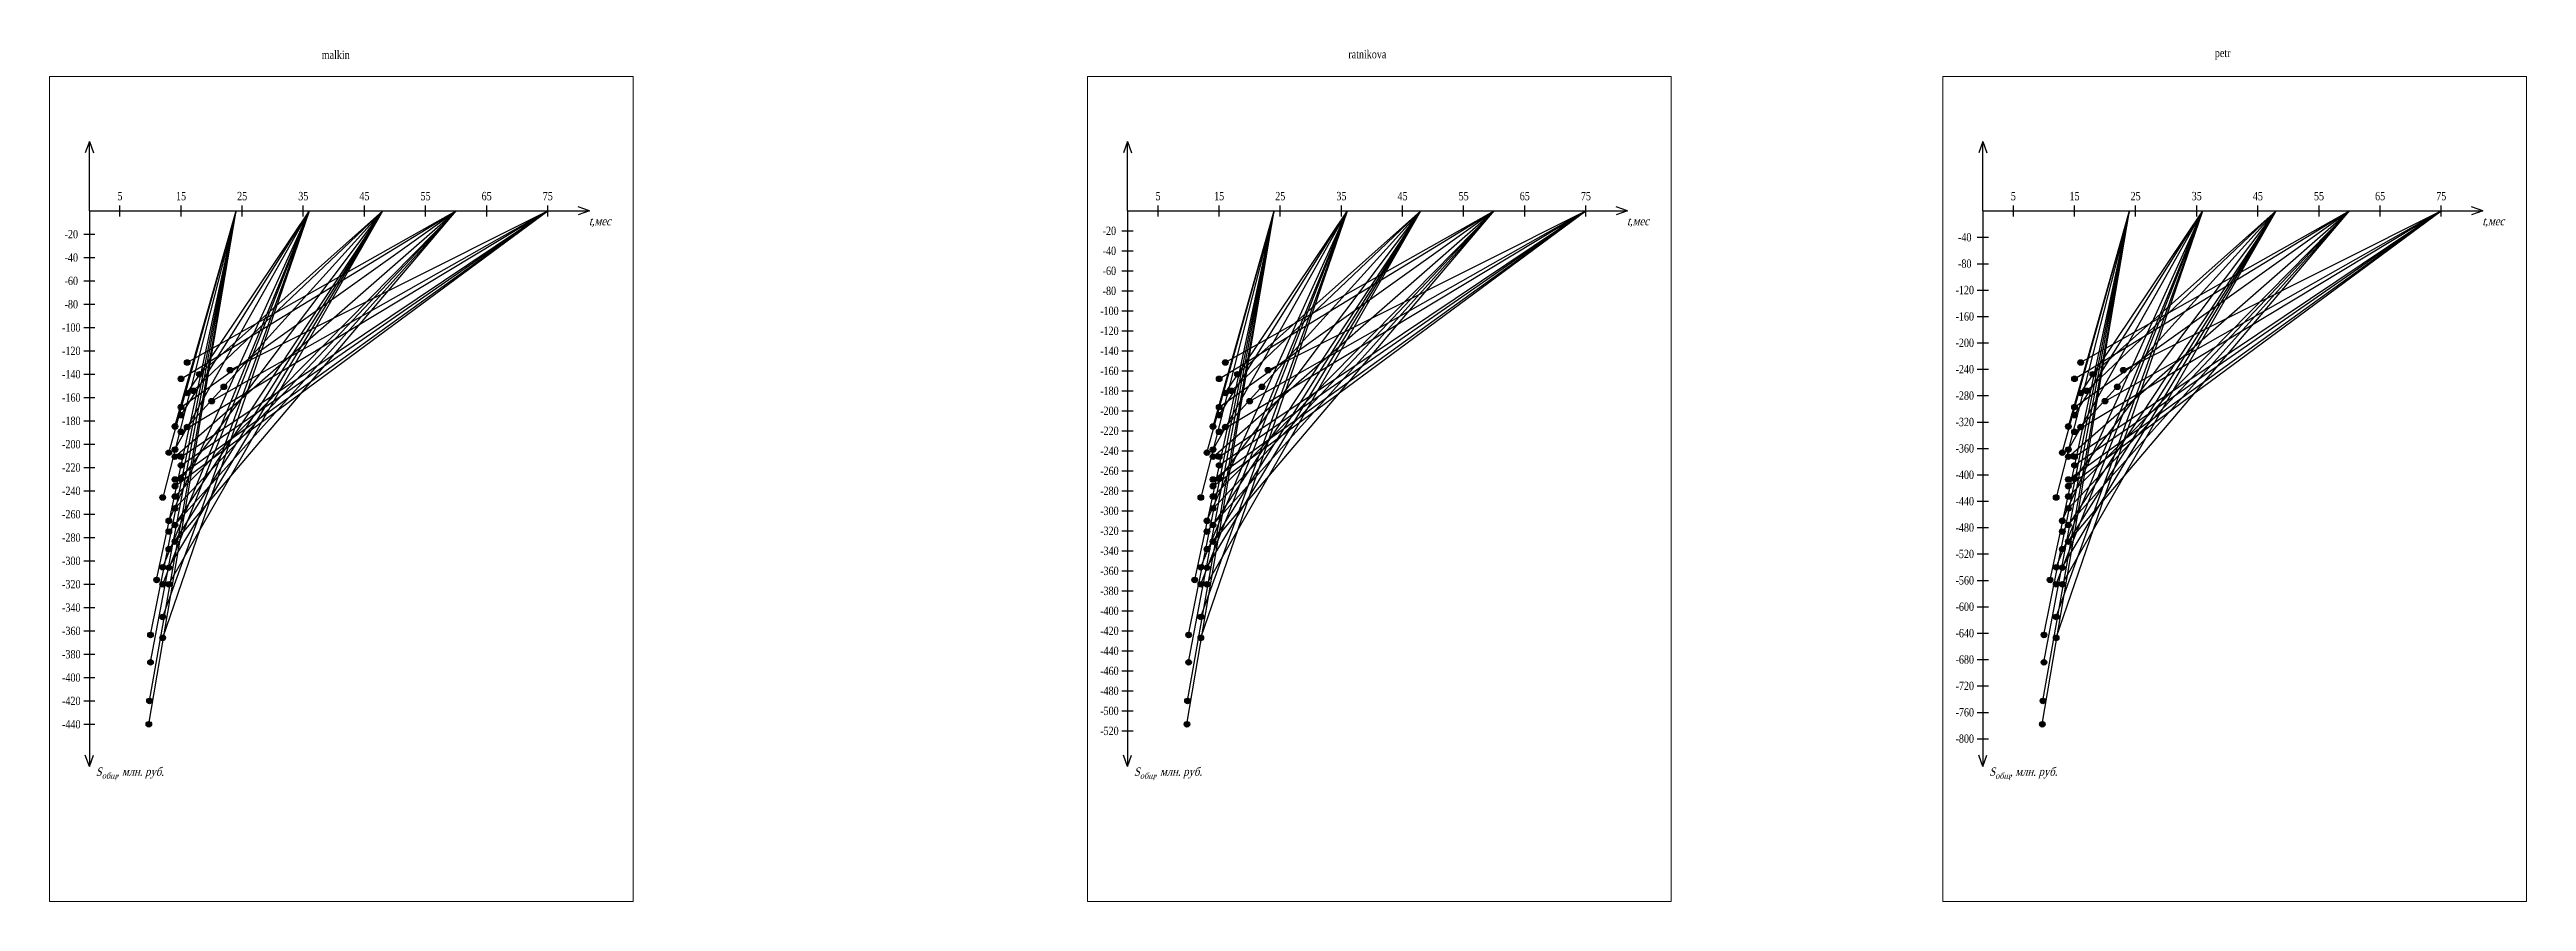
# Model space of a CAD drawing. Header units: millimetres. Extents: x -180 to 58926, y -10791 to 13515.
# Drawn here: x 2348 to 11263, y 3384 to 6450 of the extents above; entities that cross this region are included whole.
import ezdxf

# ---------------------------------------------------------------- set-up
doc = ezdxf.new("R2010")
doc.units = ezdxf.units.MM
for name, color, linetype, lineweight in [('basic', 95, 'Continuous', 30), ('text', 13, 'Continuous', 20), ('thin', 153, 'Continuous', 18)]:
    doc.layers.add(name, color=color, linetype=linetype, lineweight=lineweight)
doc.styles.add('GOST-2.304_Type-B_shrink', font='', dxfattribs={"width": 0.8})
doc.styles.add('Structures', font='isocpeur.ttf', dxfattribs={"width": 0.85, "oblique": 15})
doc.styles.get('GOST-2.304_Type-B_shrink').set_extended_font_data('GOST Common')

msp = doc.modelspace()

# ---------------------------------------------------------------- texts
at = {"layer": 'text', "char_height": 30, "attachment_point": 5, "style": 'GOST-2.304_Type-B_shrink'}
for s, insert in [('{\\fTimes New Roman|b0|i0|c0|p18;malkin}', (3377.939, 6431.14)), ('{\\fTimes New Roman|b0|i0|c0|p18;ratnikova}', (7090.842, 6433.343)), ('{\\fTimes New Roman|b0|i0|c0|p18;petr}', (10169.369, 6433.343)), ('{\\fTimes New Roman|b0|i0|c204|p18;5}', (2601.276, 5922.653)), ('{\\fTimes New Roman|b0|i0|c204|p18;15}', (2821.276, 5922.653)), ('{\\fTimes New Roman|b0|i0|c204|p18;25}', (3041.276, 5922.653)), ('{\\fTimes New Roman|b0|i0|c204|p18;35}', (3261.276, 5922.653)), ('{\\fTimes New Roman|b0|i0|c204|p18;45}', (3481.276, 5922.653)), ('{\\fTimes New Roman|b0|i0|c204|p18;55}', (3701.276, 5922.653)), ('{\\fTimes New Roman|b0|i0|c204|p18;65}', (3921.276, 5922.653)), ('{\\fTimes New Roman|b0|i0|c204|p18;75}', (4141.276, 5922.653)), ('{\\fTimes New Roman|b0|i0|c204|p18;5}', (6337.569, 5922.653)), ('{\\fTimes New Roman|b0|i0|c204|p18;15}', (6557.569, 5922.653)), ('{\\fTimes New Roman|b0|i0|c204|p18;25}', (6777.569, 5922.653)), ('{\\fTimes New Roman|b0|i0|c204|p18;35}', (6997.569, 5922.653)), ('{\\fTimes New Roman|b0|i0|c204|p18;45}', (7217.569, 5922.653)), ('{\\fTimes New Roman|b0|i0|c204|p18;55}', (7437.569, 5922.653)), ('{\\fTimes New Roman|b0|i0|c204|p18;65}', (7657.569, 5922.653)), ('{\\fTimes New Roman|b0|i0|c204|p18;75}', (7877.569, 5922.653)), ('{\\fTimes New Roman|b0|i0|c204|p18;5}', (9416.096, 5922.653)), ('{\\fTimes New Roman|b0|i0|c204|p18;15}', (9636.096, 5922.653)), ('{\\fTimes New Roman|b0|i0|c204|p18;25}', (9856.096, 5922.653)), ('{\\fTimes New Roman|b0|i0|c204|p18;35}', (10076.096, 5922.653)), ('{\\fTimes New Roman|b0|i0|c204|p18;45}', (10296.096, 5922.653)), ('{\\fTimes New Roman|b0|i0|c204|p18;55}', (10516.096, 5922.653)), ('{\\fTimes New Roman|b0|i0|c204|p18;65}', (10736.096, 5922.653)), ('{\\fTimes New Roman|b0|i0|c204|p18;75}', (10956.096, 5922.653)), ('{\\fTimes New Roman|b0|i0|c204|p18;-20}', (2426.266, 5785.447)), ('{\\fTimes New Roman|b0|i0|c204|p18;-20}', (6162.559, 5797.447)), ('{\\fTimes New Roman|b0|i0|c204|p18;-40}', (2426.266, 5701.447)), ('{\\fTimes New Roman|b0|i0|c204|p18;-\\fTimes New Roman|b0|i0|c0|p18;4\\fTimes New Roman|b0|i0|c204|p18;0}', (6162.559, 5725.447)), ('{\\fTimes New Roman|b0|i0|c204|p18;-\\fTimes New Roman|b0|i0|c0|p18;4\\fTimes New Roman|b0|i0|c204|p18;0}', (9241.086, 5774.447)), ('{\\fTimes New Roman|b0|i0|c204|p18;-60}', (2426.266, 5617.447)), ('{\\fTimes New Roman|b0|i0|c204|p18;-\\fTimes New Roman|b0|i0|c0|p18;6\\fTimes New Roman|b0|i0|c204|p18;0}', (6162.559, 5653.447)), ('{\\fTimes New Roman|b0|i0|c204|p18;-\\fTimes New Roman|b0|i0|c0|p18;8\\fTimes New Roman|b0|i0|c204|p18;0}', (9241.086, 5679.447)), ('{\\fTimes New Roman|b0|i0|c204|p18;-80}', (2426.266, 5533.447)), ('{\\fTimes New Roman|b0|i0|c204|p18;-\\fTimes New Roman|b0|i0|c0|p18;8\\fTimes New Roman|b0|i0|c204|p18;0}', (6162.559, 5581.447)), ('{\\fTimes New Roman|b0|i0|c204|p18;-\\fTimes New Roman|b0|i0|c0|p18;12\\fTimes New Roman|b0|i0|c204|p18;0}', (9241.086, 5584.447)), ('{\\fTimes New Roman|b0|i0|c204|p18;-100}', (2426.266, 5449.447)), ('{\\fTimes New Roman|b0|i0|c204|p18;-\\fTimes New Roman|b0|i0|c0|p18;10\\fTimes New Roman|b0|i0|c204|p18;0}', (6162.559, 5509.447)), ('{\\fTimes New Roman|b0|i0|c204|p18;-\\fTimes New Roman|b0|i0|c0|p18;1\\fTimes New Roman|b0|i0|c204|p18;20}', (6162.559, 5437.447)), ('{\\fTimes New Roman|b0|i0|c204|p18;-\\fTimes New Roman|b0|i0|c0|p18;16\\fTimes New Roman|b0|i0|c204|p18;0}', (9241.086, 5489.447)), ('{\\fTimes New Roman|b0|i0|c204|p18;-120}', (2426.266, 5365.447)), ('{\\fTimes New Roman|b0|i0|c204|p18;-\\fTimes New Roman|b0|i0|c0|p18;14\\fTimes New Roman|b0|i0|c204|p18;0}', (6162.559, 5365.447)), ('{\\fTimes New Roman|b0|i0|c204|p18;-\\fTimes New Roman|b0|i0|c0|p18;20\\fTimes New Roman|b0|i0|c204|p18;0}', (9241.086, 5394.447)), ('{\\fTimes New Roman|b0|i0|c204|p18;-140}', (2426.266, 5281.447)), ('{\\fTimes New Roman|b0|i0|c204|p18;-\\fTimes New Roman|b0|i0|c0|p18;16\\fTimes New Roman|b0|i0|c204|p18;0}', (6162.559, 5293.447)), ('{\\fTimes New Roman|b0|i0|c204|p18;-\\fTimes New Roman|b0|i0|c0|p18;24\\fTimes New Roman|b0|i0|c204|p18;0}', (9241.086, 5299.447)), ('{\\fTimes New Roman|b0|i0|c204|p18;-160}', (2426.266, 5197.447)), ('{\\fTimes New Roman|b0|i0|c204|p18;-\\fTimes New Roman|b0|i0|c0|p18;18\\fTimes New Roman|b0|i0|c204|p18;0}', (6162.559, 5221.447)), ('{\\fTimes New Roman|b0|i0|c204|p18;-\\fTimes New Roman|b0|i0|c0|p18;28\\fTimes New Roman|b0|i0|c204|p18;0}', (9241.086, 5204.447)), ('{\\fTimes New Roman|b0|i0|c204|p18;-180}', (2426.266, 5113.447)), ('{\\fTimes New Roman|b0|i0|c204|p18;-2\\fTimes New Roman|b0|i0|c0|p18;0\\fTimes New Roman|b0|i0|c204|p18;0}', (6162.559, 5149.447)), ('{\\fTimes New Roman|b0|i0|c204|p18;-2\\fTimes New Roman|b0|i0|c0|p18;20}', (6162.559, 5077.447)), ('{\\fTimes New Roman|b0|i0|c204|p18;-\\fTimes New Roman|b0|i0|c0|p18;32\\fTimes New Roman|b0|i0|c204|p18;0}', (9241.086, 5109.447)), ('{\\fTimes New Roman|b0|i0|c204|p18;-200}', (2426.266, 5029.447)), ('{\\fTimes New Roman|b0|i0|c204|p18;-2\\fTimes New Roman|b0|i0|c0|p18;40}', (6162.559, 5005.447)), ('{\\fTimes New Roman|b0|i0|c204|p18;-\\fTimes New Roman|b0|i0|c0|p18;36\\fTimes New Roman|b0|i0|c204|p18;0}', (9241.086, 5014.447)), ('{\\fTimes New Roman|b0|i0|c204|p18;-220}', (2426.266, 4945.447)), ('{\\fTimes New Roman|b0|i0|c204|p18;-2\\fTimes New Roman|b0|i0|c0|p18;6\\fTimes New Roman|b0|i0|c204|p18;0}', (6162.559, 4933.447)), ('{\\fTimes New Roman|b0|i0|c204|p18;-\\fTimes New Roman|b0|i0|c0|p18;40\\fTimes New Roman|b0|i0|c204|p18;0}', (9241.086, 4919.447)), ('{\\fTimes New Roman|b0|i0|c204|p18;-240}', (2426.266, 4861.447)), ('{\\fTimes New Roman|b0|i0|c204|p18;-2\\fTimes New Roman|b0|i0|c0|p18;8\\fTimes New Roman|b0|i0|c204|p18;0}', (6162.559, 4861.447)), ('{\\fTimes New Roman|b0|i0|c204|p18;-\\fTimes New Roman|b0|i0|c0|p18;44\\fTimes New Roman|b0|i0|c204|p18;0}', (9241.086, 4824.447)), ('{\\fTimes New Roman|b0|i0|c204|p18;-260}', (2426.266, 4777.447)), ('{\\fTimes New Roman|b0|i0|c204|p18;-\\fTimes New Roman|b0|i0|c0|p18;30\\fTimes New Roman|b0|i0|c204|p18;0}', (6162.559, 4789.447)), ('{\\fTimes New Roman|b0|i0|c204|p18;-\\fTimes New Roman|b0|i0|c0|p18;3\\fTimes New Roman|b0|i0|c204|p18;20}', (6162.559, 4717.447)), ('{\\fTimes New Roman|b0|i0|c204|p18;-\\fTimes New Roman|b0|i0|c0|p18;48\\fTimes New Roman|b0|i0|c204|p18;0}', (9241.086, 4729.447)), ('{\\fTimes New Roman|b0|i0|c204|p18;-280}', (2426.266, 4693.447)), ('{\\fTimes New Roman|b0|i0|c204|p18;-\\fTimes New Roman|b0|i0|c0|p18;34\\fTimes New Roman|b0|i0|c204|p18;0}', (6162.559, 4645.447)), ('{\\fTimes New Roman|b0|i0|c204|p18;-\\fTimes New Roman|b0|i0|c0|p18;52\\fTimes New Roman|b0|i0|c204|p18;0}', (9241.086, 4634.447)), ('{\\fTimes New Roman|b0|i0|c204|p18;-300}', (2426.266, 4609.447)), ('{\\fTimes New Roman|b0|i0|c204|p18;-\\fTimes New Roman|b0|i0|c0|p18;36\\fTimes New Roman|b0|i0|c204|p18;0}', (6162.559, 4573.447)), ('{\\fTimes New Roman|b0|i0|c204|p18;-\\fTimes New Roman|b0|i0|c0|p18;56\\fTimes New Roman|b0|i0|c204|p18;0}', (9241.086, 4539.447)), ('{\\fTimes New Roman|b0|i0|c204|p18;-320}', (2426.266, 4525.447)), ('{\\fTimes New Roman|b0|i0|c204|p18;-\\fTimes New Roman|b0|i0|c0|p18;38\\fTimes New Roman|b0|i0|c204|p18;0}', (6162.559, 4501.447)), ('{\\fTimes New Roman|b0|i0|c204|p18;-\\fTimes New Roman|b0|i0|c0|p18;60\\fTimes New Roman|b0|i0|c204|p18;0}', (9241.086, 4444.447)), ('{\\fTimes New Roman|b0|i0|c204|p18;-340}', (2426.266, 4441.447)), ('{\\fTimes New Roman|b0|i0|c204|p18;-360}', (2426.266, 4357.447)), ('{\\fTimes New Roman|b0|i0|c204|p18;-\\fTimes New Roman|b0|i0|c0|p18;40\\fTimes New Roman|b0|i0|c204|p18;0}', (6162.559, 4429.447)), ('{\\fTimes New Roman|b0|i0|c204|p18;-\\fTimes New Roman|b0|i0|c0|p18;42\\fTimes New Roman|b0|i0|c204|p18;0}', (6162.559, 4357.447)), ('{\\fTimes New Roman|b0|i0|c204|p18;-380}', (2426.266, 4273.447)), ('{\\fTimes New Roman|b0|i0|c204|p18;-\\fTimes New Roman|b0|i0|c0|p18;44\\fTimes New Roman|b0|i0|c204|p18;0}', (6162.559, 4285.447)), ('{\\fTimes New Roman|b0|i0|c204|p18;-\\fTimes New Roman|b0|i0|c0|p18;64\\fTimes New Roman|b0|i0|c204|p18;0}', (9241.086, 4349.447)), ('{\\fTimes New Roman|b0|i0|c204|p18;-400}', (2426.266, 4189.447)), ('{\\fTimes New Roman|b0|i0|c204|p18;-\\fTimes New Roman|b0|i0|c0|p18;46\\fTimes New Roman|b0|i0|c204|p18;0}', (6162.559, 4213.447)), ('{\\fTimes New Roman|b0|i0|c204|p18;-\\fTimes New Roman|b0|i0|c0|p18;68\\fTimes New Roman|b0|i0|c204|p18;0}', (9241.086, 4254.447)), ('{\\fTimes New Roman|b0|i0|c204|p18;-420}', (2426.266, 4105.447)), ('{\\fTimes New Roman|b0|i0|c204|p18;-\\fTimes New Roman|b0|i0|c0|p18;48\\fTimes New Roman|b0|i0|c204|p18;0}', (6162.559, 4141.447)), ('{\\fTimes New Roman|b0|i0|c204|p18;-\\fTimes New Roman|b0|i0|c0|p18;72\\fTimes New Roman|b0|i0|c204|p18;0}', (9241.086, 4159.447)), ('{\\fTimes New Roman|b0|i0|c204|p18;-440}', (2426.266, 4021.447)), ('{\\fTimes New Roman|b0|i0|c204|p18;-\\fTimes New Roman|b0|i0|c0|p18;50\\fTimes New Roman|b0|i0|c204|p18;0}', (6162.559, 4069.447)), ('{\\fTimes New Roman|b0|i0|c204|p18;-\\fTimes New Roman|b0|i0|c0|p18;5\\fTimes New Roman|b0|i0|c204|p18;20}', (6162.559, 3997.447)), ('{\\fTimes New Roman|b0|i0|c204|p18;-\\fTimes New Roman|b0|i0|c0|p18;76\\fTimes New Roman|b0|i0|c204|p18;0}', (9241.086, 4064.447)), ('{\\fTimes New Roman|b0|i0|c204|p18;-\\fTimes New Roman|b0|i0|c0|p18;80\\fTimes New Roman|b0|i0|c204|p18;0}', (9241.086, 3969.447))]:
    msp.add_mtext_dynamic_manual_height_columns(s, width=30, gutter_width=125, heights=[0], dxfattribs=dict(at, insert=insert))
at = {"layer": 'text', "char_height": 30, "attachment_point": 5, "style": 'Structures'}
for s, insert, width in [('{\\fTimes New Roman|b0|i0|c0|p18;t,\\fTimes New Roman|b0|i0|c204|p18;мес}', (4328.661, 5829.112), 118.5502), ('{\\fTimes New Roman|b0|i0|c0|p18;t,\\fTimes New Roman|b0|i0|c204|p18;мес}', (8064.953, 5829.112), 118.5502), ('{\\fTimes New Roman|b0|i0|c0|p18;t,\\fTimes New Roman|b0|i0|c204|p18;мес}', (11143.481, 5829.112), 118.5502), ('\\A1;{\\fTimes New Roman|b0|i0|c0|p18;S\\fTimes New Roman|b0|i0|c204|p18;\\H0.7x;\\S^ общ;\\fTimes New Roman|b0|i0|c0|p18;\\H1.42857x;,\\fTimes New Roman|b0|i0|c204|p18; млн. руб.}', (2637.12, 3845.982), 265.29858), ('\\A1;{\\fTimes New Roman|b0|i0|c0|p18;S\\fTimes New Roman|b0|i0|c204|p18;\\H0.7x;\\S^ общ;\\fTimes New Roman|b0|i0|c0|p18;\\H1.42857x;,\\fTimes New Roman|b0|i0|c204|p18; млн. руб.}', (6373.413, 3845.982), 265.29858), ('\\A1;{\\fTimes New Roman|b0|i0|c0|p18;S\\fTimes New Roman|b0|i0|c204|p18;\\H0.7x;\\S^ общ;\\fTimes New Roman|b0|i0|c0|p18;\\H1.42857x;,\\fTimes New Roman|b0|i0|c204|p18; млн. руб.}', (9451.94, 3845.982), 265.29858)]:
    msp.add_mtext(s, dxfattribs=dict(at, insert=insert, width=width))

# ---------------------------------------------------------------- hatches: boundary and pattern name
at = {"layer": 'basic'}
h = msp.add_hatch(color=256, dxfattribs=at)
h.dxf.hatch_style = 1
h.paths.add_polyline_path([(2811.276, 5265.052, 1), (2831.276, 5265.052, 1)])
h = msp.add_hatch(color=256, dxfattribs=at)
h.dxf.hatch_style = 1
h.paths.add_polyline_path([(2833.276, 5323.702, 1), (2853.276, 5323.702, 1)])
h = msp.add_hatch(color=256, dxfattribs=at)
h.dxf.hatch_style = 1
h.paths.add_polyline_path([(2877.276, 5281.447, 1), (2897.276, 5281.447, 1)])
h = msp.add_hatch(color=256, dxfattribs=at)
h.dxf.hatch_style = 1
h.paths.add_polyline_path([(2987.276, 5296.024, 1), (3007.276, 5296.024, 1)])
h = msp.add_hatch(color=256, dxfattribs=at)
h.dxf.hatch_style = 1
h.paths.add_polyline_path([(6547.569, 5265.052, 1), (6567.569, 5265.052, 1)])
h = msp.add_hatch(color=256, dxfattribs=at)
h.dxf.hatch_style = 1
h.paths.add_polyline_path([(6569.569, 5323.702, 1), (6589.569, 5323.702, 1)])
h = msp.add_hatch(color=256, dxfattribs=at)
h.dxf.hatch_style = 1
h.paths.add_polyline_path([(6613.569, 5281.447, 1), (6633.569, 5281.447, 1)])
h = msp.add_hatch(color=256, dxfattribs=at)
h.dxf.hatch_style = 1
h.paths.add_polyline_path([(6723.569, 5296.024, 1), (6743.569, 5296.024, 1)])
h = msp.add_hatch(color=256, dxfattribs=at)
h.dxf.hatch_style = 1
h.paths.add_polyline_path([(9626.096, 5265.052, 1), (9646.096, 5265.052, 1)])
h = msp.add_hatch(color=256, dxfattribs=at)
h.dxf.hatch_style = 1
h.paths.add_polyline_path([(9648.096, 5323.702, 1), (9668.096, 5323.702, 1)])
h = msp.add_hatch(color=256, dxfattribs=at)
h.dxf.hatch_style = 1
h.paths.add_polyline_path([(9692.096, 5281.447, 1), (9712.096, 5281.447, 1)])
h = msp.add_hatch(color=256, dxfattribs=at)
h.dxf.hatch_style = 1
h.paths.add_polyline_path([(9802.096, 5296.024, 1), (9822.096, 5296.024, 1)])
h = msp.add_hatch(color=256, dxfattribs=at)
h.dxf.hatch_style = 1
h.paths.add_polyline_path([(2811.276, 5163.244, 1), (2831.276, 5163.244, 1)])
h = msp.add_hatch(color=256, dxfattribs=at)
h.dxf.hatch_style = 1
h.paths.add_polyline_path([(2833.276, 5213.805, 1), (2853.276, 5213.805, 1)])
h = msp.add_hatch(color=256, dxfattribs=at)
h.dxf.hatch_style = 1
h.paths.add_polyline_path([(2855.276, 5221.696, 1), (2875.276, 5221.696, 1)])
h = msp.add_hatch(color=256, dxfattribs=at)
h.dxf.hatch_style = 1
h.paths.add_polyline_path([(2921.276, 5184.731, 1), (2941.276, 5184.731, 1)])
h = msp.add_hatch(color=256, dxfattribs=at)
h.dxf.hatch_style = 1
h.paths.add_polyline_path([(2965.276, 5236.267, 1), (2985.276, 5236.267, 1)])
h = msp.add_hatch(color=256, dxfattribs=at)
h.dxf.hatch_style = 1
h.paths.add_polyline_path([(6547.569, 5163.244, 1), (6567.569, 5163.244, 1)])
h = msp.add_hatch(color=256, dxfattribs=at)
h.dxf.hatch_style = 1
h.paths.add_polyline_path([(6569.569, 5213.805, 1), (6589.569, 5213.805, 1)])
h = msp.add_hatch(color=256, dxfattribs=at)
h.dxf.hatch_style = 1
h.paths.add_polyline_path([(6591.569, 5221.696, 1), (6611.569, 5221.696, 1)])
h = msp.add_hatch(color=256, dxfattribs=at)
h.dxf.hatch_style = 1
h.paths.add_polyline_path([(6657.569, 5184.731, 1), (6677.569, 5184.731, 1)])
h = msp.add_hatch(color=256, dxfattribs=at)
h.dxf.hatch_style = 1
h.paths.add_polyline_path([(6701.569, 5236.267, 1), (6721.569, 5236.267, 1)])
h = msp.add_hatch(color=256, dxfattribs=at)
h.dxf.hatch_style = 1
h.paths.add_polyline_path([(9626.096, 5163.244, 1), (9646.096, 5163.244, 1)])
h = msp.add_hatch(color=256, dxfattribs=at)
h.dxf.hatch_style = 1
h.paths.add_polyline_path([(9648.096, 5213.805, 1), (9668.096, 5213.805, 1)])
h = msp.add_hatch(color=256, dxfattribs=at)
h.dxf.hatch_style = 1
h.paths.add_polyline_path([(9670.096, 5221.696, 1), (9690.096, 5221.696, 1)])
h = msp.add_hatch(color=256, dxfattribs=at)
h.dxf.hatch_style = 1
h.paths.add_polyline_path([(9736.096, 5184.731, 1), (9756.096, 5184.731, 1)])
h = msp.add_hatch(color=256, dxfattribs=at)
h.dxf.hatch_style = 1
h.paths.add_polyline_path([(9780.096, 5236.267, 1), (9800.096, 5236.267, 1)])
h = msp.add_hatch(color=256, dxfattribs=at)
h.dxf.hatch_style = 1
h.paths.add_polyline_path([(2789.276, 5093.607, 1), (2809.276, 5093.607, 1)])
h = msp.add_hatch(color=256, dxfattribs=at)
h.dxf.hatch_style = 1
h.paths.add_polyline_path([(2811.276, 5134.24, 1), (2831.276, 5134.24, 1)])
h = msp.add_hatch(color=256, dxfattribs=at)
h.dxf.hatch_style = 1
h.paths.add_polyline_path([(2811.276, 5074.229, 1), (2831.276, 5074.229, 1)])
h = msp.add_hatch(color=256, dxfattribs=at)
h.dxf.hatch_style = 1
h.paths.add_polyline_path([(2833.276, 5091.375, 1), (2853.276, 5091.375, 1)])
h = msp.add_hatch(color=256, dxfattribs=at)
h.dxf.hatch_style = 1
h.paths.add_polyline_path([(6525.569, 5093.607, 1), (6545.569, 5093.607, 1)])
h = msp.add_hatch(color=256, dxfattribs=at)
h.dxf.hatch_style = 1
h.paths.add_polyline_path([(6547.569, 5134.24, 1), (6567.569, 5134.24, 1)])
h = msp.add_hatch(color=256, dxfattribs=at)
h.dxf.hatch_style = 1
h.paths.add_polyline_path([(6547.569, 5074.229, 1), (6567.569, 5074.229, 1)])
h = msp.add_hatch(color=256, dxfattribs=at)
h.dxf.hatch_style = 1
h.paths.add_polyline_path([(6569.569, 5091.375, 1), (6589.569, 5091.375, 1)])
h = msp.add_hatch(color=256, dxfattribs=at)
h.dxf.hatch_style = 1
h.paths.add_polyline_path([(9604.096, 5093.607, 1), (9624.096, 5093.607, 1)])
h = msp.add_hatch(color=256, dxfattribs=at)
h.dxf.hatch_style = 1
h.paths.add_polyline_path([(9626.096, 5134.24, 1), (9646.096, 5134.24, 1)])
h = msp.add_hatch(color=256, dxfattribs=at)
h.dxf.hatch_style = 1
h.paths.add_polyline_path([(9626.096, 5074.229, 1), (9646.096, 5074.229, 1)])
h = msp.add_hatch(color=256, dxfattribs=at)
h.dxf.hatch_style = 1
h.paths.add_polyline_path([(9648.096, 5091.375, 1), (9668.096, 5091.375, 1)])
h = msp.add_hatch(color=256, dxfattribs=at)
h.dxf.hatch_style = 1
h.paths.add_polyline_path([(2767.276, 4999.158, 1), (2787.276, 4999.158, 1)])
h = msp.add_hatch(color=256, dxfattribs=at)
h.dxf.hatch_style = 1
h.paths.add_polyline_path([(2789.276, 5010.328, 1), (2809.276, 5010.328, 1)])
h = msp.add_hatch(color=256, dxfattribs=at)
h.dxf.hatch_style = 1
h.paths.add_polyline_path([(2789.276, 4984.766, 1), (2809.276, 4984.766, 1)])
h = msp.add_hatch(color=256, dxfattribs=at)
h.dxf.hatch_style = 1
h.paths.add_polyline_path([(2811.276, 4984.67, 1), (2831.276, 4984.67, 1)])
h = msp.add_hatch(color=256, dxfattribs=at)
h.dxf.hatch_style = 1
h.paths.add_polyline_path([(6503.569, 4999.158, 1), (6523.569, 4999.158, 1)])
h = msp.add_hatch(color=256, dxfattribs=at)
h.dxf.hatch_style = 1
h.paths.add_polyline_path([(6525.569, 5010.328, 1), (6545.569, 5010.328, 1)])
h = msp.add_hatch(color=256, dxfattribs=at)
h.dxf.hatch_style = 1
h.paths.add_polyline_path([(6525.569, 4984.766, 1), (6545.569, 4984.766, 1)])
h = msp.add_hatch(color=256, dxfattribs=at)
h.dxf.hatch_style = 1
h.paths.add_polyline_path([(6547.569, 4984.67, 1), (6567.569, 4984.67, 1)])
h = msp.add_hatch(color=256, dxfattribs=at)
h.dxf.hatch_style = 1
h.paths.add_polyline_path([(9582.096, 4999.158, 1), (9602.096, 4999.158, 1)])
h = msp.add_hatch(color=256, dxfattribs=at)
h.dxf.hatch_style = 1
h.paths.add_polyline_path([(9604.096, 5010.328, 1), (9624.096, 5010.328, 1)])
h = msp.add_hatch(color=256, dxfattribs=at)
h.dxf.hatch_style = 1
h.paths.add_polyline_path([(9604.096, 4984.766, 1), (9624.096, 4984.766, 1)])
h = msp.add_hatch(color=256, dxfattribs=at)
h.dxf.hatch_style = 1
h.paths.add_polyline_path([(9626.096, 4984.67, 1), (9646.096, 4984.67, 1)])
h = msp.add_hatch(color=256, dxfattribs=at)
h.dxf.hatch_style = 1
h.paths.add_polyline_path([(2789.276, 4902.785, 1), (2809.276, 4902.785, 1)])
h = msp.add_hatch(color=256, dxfattribs=at)
h.dxf.hatch_style = 1
h.paths.add_polyline_path([(2811.276, 4953.642, 1), (2831.276, 4953.642, 1)])
h = msp.add_hatch(color=256, dxfattribs=at)
h.dxf.hatch_style = 1
h.paths.add_polyline_path([(2811.276, 4905.157, 1), (2831.276, 4905.157, 1)])
h = msp.add_hatch(color=256, dxfattribs=at)
h.dxf.hatch_style = 1
h.paths.add_polyline_path([(6525.569, 4902.785, 1), (6545.569, 4902.785, 1)])
h = msp.add_hatch(color=256, dxfattribs=at)
h.dxf.hatch_style = 1
h.paths.add_polyline_path([(6547.569, 4953.642, 1), (6567.569, 4953.642, 1)])
h = msp.add_hatch(color=256, dxfattribs=at)
h.dxf.hatch_style = 1
h.paths.add_polyline_path([(6547.569, 4905.157, 1), (6567.569, 4905.157, 1)])
h = msp.add_hatch(color=256, dxfattribs=at)
h.dxf.hatch_style = 1
h.paths.add_polyline_path([(9604.096, 4902.785, 1), (9624.096, 4902.785, 1)])
h = msp.add_hatch(color=256, dxfattribs=at)
h.dxf.hatch_style = 1
h.paths.add_polyline_path([(9626.096, 4953.642, 1), (9646.096, 4953.642, 1)])
h = msp.add_hatch(color=256, dxfattribs=at)
h.dxf.hatch_style = 1
h.paths.add_polyline_path([(9626.096, 4905.157, 1), (9646.096, 4905.157, 1)])
h = msp.add_hatch(color=256, dxfattribs=at)
h.dxf.hatch_style = 1
h.paths.add_polyline_path([(2745.276, 4837.706, 1), (2765.276, 4837.706, 1)])
h = msp.add_hatch(color=256, dxfattribs=at)
h.dxf.hatch_style = 1
h.paths.add_polyline_path([(2789.276, 4878.548, 1), (2809.276, 4878.548, 1)])
h = msp.add_hatch(color=256, dxfattribs=at)
h.dxf.hatch_style = 1
h.paths.add_polyline_path([(2789.276, 4841.3, 1), (2809.276, 4841.3, 1)])
h = msp.add_hatch(color=256, dxfattribs=at)
h.dxf.hatch_style = 1
h.paths.add_polyline_path([(6481.569, 4837.706, 1), (6501.569, 4837.706, 1)])
h = msp.add_hatch(color=256, dxfattribs=at)
h.dxf.hatch_style = 1
h.paths.add_polyline_path([(6525.569, 4878.548, 1), (6545.569, 4878.548, 1)])
h = msp.add_hatch(color=256, dxfattribs=at)
h.dxf.hatch_style = 1
h.paths.add_polyline_path([(6525.569, 4841.3, 1), (6545.569, 4841.3, 1)])
h = msp.add_hatch(color=256, dxfattribs=at)
h.dxf.hatch_style = 1
h.paths.add_polyline_path([(9560.096, 4837.706, 1), (9580.096, 4837.706, 1)])
h = msp.add_hatch(color=256, dxfattribs=at)
h.dxf.hatch_style = 1
h.paths.add_polyline_path([(9604.096, 4878.548, 1), (9624.096, 4878.548, 1)])
h = msp.add_hatch(color=256, dxfattribs=at)
h.dxf.hatch_style = 1
h.paths.add_polyline_path([(9604.096, 4841.3, 1), (9624.096, 4841.3, 1)])
h = msp.add_hatch(color=256, dxfattribs=at)
h.dxf.hatch_style = 1
h.paths.add_polyline_path([(2767.276, 4753.75, 1), (2787.276, 4753.75, 1)])
h = msp.add_hatch(color=256, dxfattribs=at)
h.dxf.hatch_style = 1
h.paths.add_polyline_path([(2767.276, 4715.223, 1), (2787.276, 4715.223, 1)])
h = msp.add_hatch(color=256, dxfattribs=at)
h.dxf.hatch_style = 1
h.paths.add_polyline_path([(2789.276, 4798.454, 1), (2809.276, 4798.454, 1)])
h = msp.add_hatch(color=256, dxfattribs=at)
h.dxf.hatch_style = 1
h.paths.add_polyline_path([(2789.276, 4738.754, 1), (2809.276, 4738.754, 1)])
h = msp.add_hatch(color=256, dxfattribs=at)
h.dxf.hatch_style = 1
h.paths.add_polyline_path([(6503.569, 4753.75, 1), (6523.569, 4753.75, 1)])
h = msp.add_hatch(color=256, dxfattribs=at)
h.dxf.hatch_style = 1
h.paths.add_polyline_path([(6503.569, 4715.223, 1), (6523.569, 4715.223, 1)])
h = msp.add_hatch(color=256, dxfattribs=at)
h.dxf.hatch_style = 1
h.paths.add_polyline_path([(6525.569, 4798.454, 1), (6545.569, 4798.454, 1)])
h = msp.add_hatch(color=256, dxfattribs=at)
h.dxf.hatch_style = 1
h.paths.add_polyline_path([(6525.569, 4738.754, 1), (6545.569, 4738.754, 1)])
h = msp.add_hatch(color=256, dxfattribs=at)
h.dxf.hatch_style = 1
h.paths.add_polyline_path([(9582.096, 4753.75, 1), (9602.096, 4753.75, 1)])
h = msp.add_hatch(color=256, dxfattribs=at)
h.dxf.hatch_style = 1
h.paths.add_polyline_path([(9582.096, 4715.223, 1), (9602.096, 4715.223, 1)])
h = msp.add_hatch(color=256, dxfattribs=at)
h.dxf.hatch_style = 1
h.paths.add_polyline_path([(9604.096, 4798.454, 1), (9624.096, 4798.454, 1)])
h = msp.add_hatch(color=256, dxfattribs=at)
h.dxf.hatch_style = 1
h.paths.add_polyline_path([(9604.096, 4738.754, 1), (9624.096, 4738.754, 1)])
h = msp.add_hatch(color=256, dxfattribs=at)
h.dxf.hatch_style = 1
h.paths.add_polyline_path([(2767.276, 4652.195, 1), (2787.276, 4652.195, 1)])
h = msp.add_hatch(color=256, dxfattribs=at)
h.dxf.hatch_style = 1
h.paths.add_polyline_path([(2789.276, 4679.056, 1), (2809.276, 4679.056, 1)])
h = msp.add_hatch(color=256, dxfattribs=at)
h.dxf.hatch_style = 1
h.paths.add_polyline_path([(6503.569, 4652.195, 1), (6523.569, 4652.195, 1)])
h = msp.add_hatch(color=256, dxfattribs=at)
h.dxf.hatch_style = 1
h.paths.add_polyline_path([(6525.569, 4679.056, 1), (6545.569, 4679.056, 1)])
h = msp.add_hatch(color=256, dxfattribs=at)
h.dxf.hatch_style = 1
h.paths.add_polyline_path([(9582.096, 4652.195, 1), (9602.096, 4652.195, 1)])
h = msp.add_hatch(color=256, dxfattribs=at)
h.dxf.hatch_style = 1
h.paths.add_polyline_path([(9604.096, 4679.056, 1), (9624.096, 4679.056, 1)])
h = msp.add_hatch(color=256, dxfattribs=at)
h.dxf.hatch_style = 1
h.paths.add_polyline_path([(2723.276, 4540.988, 1), (2743.276, 4540.988, 1)])
h = msp.add_hatch(color=256, dxfattribs=at)
h.dxf.hatch_style = 1
h.paths.add_polyline_path([(2745.276, 4586.624, 1), (2765.276, 4586.624, 1)])
h = msp.add_hatch(color=256, dxfattribs=at)
h.dxf.hatch_style = 1
h.paths.add_polyline_path([(2767.276, 4585.253, 1), (2787.276, 4585.253, 1)])
h = msp.add_hatch(color=256, dxfattribs=at)
h.dxf.hatch_style = 1
h.paths.add_polyline_path([(6459.569, 4540.988, 1), (6479.569, 4540.988, 1)])
h = msp.add_hatch(color=256, dxfattribs=at)
h.dxf.hatch_style = 1
h.paths.add_polyline_path([(6481.569, 4586.624, 1), (6501.569, 4586.624, 1)])
h = msp.add_hatch(color=256, dxfattribs=at)
h.dxf.hatch_style = 1
h.paths.add_polyline_path([(6503.569, 4585.253, 1), (6523.569, 4585.253, 1)])
h = msp.add_hatch(color=256, dxfattribs=at)
h.dxf.hatch_style = 1
h.paths.add_polyline_path([(9538.096, 4540.988, 1), (9558.096, 4540.988, 1)])
h = msp.add_hatch(color=256, dxfattribs=at)
h.dxf.hatch_style = 1
h.paths.add_polyline_path([(9560.096, 4586.624, 1), (9580.096, 4586.624, 1)])
h = msp.add_hatch(color=256, dxfattribs=at)
h.dxf.hatch_style = 1
h.paths.add_polyline_path([(9582.096, 4585.253, 1), (9602.096, 4585.253, 1)])
h = msp.add_hatch(color=256, dxfattribs=at)
h.dxf.hatch_style = 1
h.paths.add_polyline_path([(2745.276, 4525.447, 1), (2765.276, 4525.447, 1)])
h = msp.add_hatch(color=256, dxfattribs=at)
h.dxf.hatch_style = 1
h.paths.add_polyline_path([(2767.276, 4525.447, 1), (2787.276, 4525.447, 1)])
h = msp.add_hatch(color=256, dxfattribs=at)
h.dxf.hatch_style = 1
h.paths.add_polyline_path([(6481.569, 4525.447, 1), (6501.569, 4525.447, 1)])
h = msp.add_hatch(color=256, dxfattribs=at)
h.dxf.hatch_style = 1
h.paths.add_polyline_path([(6503.569, 4525.447, 1), (6523.569, 4525.447, 1)])
h = msp.add_hatch(color=256, dxfattribs=at)
h.dxf.hatch_style = 1
h.paths.add_polyline_path([(9560.096, 4525.447, 1), (9580.096, 4525.447, 1)])
h = msp.add_hatch(color=256, dxfattribs=at)
h.dxf.hatch_style = 1
h.paths.add_polyline_path([(9582.096, 4525.447, 1), (9602.096, 4525.447, 1)])
h = msp.add_hatch(color=256, dxfattribs=at)
h.dxf.hatch_style = 1
h.paths.add_polyline_path([(2745.276, 4407.985, 1), (2765.276, 4407.985, 1)])
h = msp.add_hatch(color=256, dxfattribs=at)
h.dxf.hatch_style = 1
h.paths.add_polyline_path([(6481.569, 4407.985, 1), (6501.569, 4407.985, 1)])
h = msp.add_hatch(color=256, dxfattribs=at)
h.dxf.hatch_style = 1
h.paths.add_polyline_path([(9560.096, 4407.985, 1), (9580.096, 4407.985, 1)])
h = msp.add_hatch(color=256, dxfattribs=at)
h.dxf.hatch_style = 1
h.paths.add_polyline_path([(2701.276, 4343.199, 1), (2721.276, 4343.199, 1)])
h = msp.add_hatch(color=256, dxfattribs=at)
h.dxf.hatch_style = 1
h.paths.add_polyline_path([(2745.276, 4332.655, 1), (2765.276, 4332.655, 1)])
h = msp.add_hatch(color=256, dxfattribs=at)
h.dxf.hatch_style = 1
h.paths.add_polyline_path([(6437.569, 4343.199, 1), (6457.569, 4343.199, 1)])
h = msp.add_hatch(color=256, dxfattribs=at)
h.dxf.hatch_style = 1
h.paths.add_polyline_path([(6481.569, 4332.655, 1), (6501.569, 4332.655, 1)])
h = msp.add_hatch(color=256, dxfattribs=at)
h.dxf.hatch_style = 1
h.paths.add_polyline_path([(9516.096, 4343.199, 1), (9536.096, 4343.199, 1)])
h = msp.add_hatch(color=256, dxfattribs=at)
h.dxf.hatch_style = 1
h.paths.add_polyline_path([(9560.096, 4332.655, 1), (9580.096, 4332.655, 1)])
h = msp.add_hatch(color=256, dxfattribs=at)
h.dxf.hatch_style = 1
h.paths.add_polyline_path([(2701.276, 4244.496, 1), (2721.276, 4244.496, 1)])
h = msp.add_hatch(color=256, dxfattribs=at)
h.dxf.hatch_style = 1
h.paths.add_polyline_path([(6437.569, 4244.496, 1), (6457.569, 4244.496, 1)])
h = msp.add_hatch(color=256, dxfattribs=at)
h.dxf.hatch_style = 1
h.paths.add_polyline_path([(9516.096, 4244.496, 1), (9536.096, 4244.496, 1)])
h = msp.add_hatch(color=256, dxfattribs=at)
h.dxf.hatch_style = 1
h.paths.add_polyline_path([(2697.511, 4105.447, 1), (2717.511, 4105.447, 1)])
h = msp.add_hatch(color=256, dxfattribs=at)
h.dxf.hatch_style = 1
h.paths.add_polyline_path([(6433.804, 4105.447, 1), (6453.804, 4105.447, 1)])
h = msp.add_hatch(color=256, dxfattribs=at)
h.dxf.hatch_style = 1
h.paths.add_polyline_path([(9512.331, 4105.447, 1), (9532.331, 4105.447, 1)])
h = msp.add_hatch(color=256, dxfattribs=at)
h.dxf.hatch_style = 1
h.paths.add_polyline_path([(2695.237, 4021.447, 1), (2715.237, 4021.447, 1)])
h = msp.add_hatch(color=256, dxfattribs=at)
h.dxf.hatch_style = 1
h.paths.add_polyline_path([(6431.529, 4021.447, 1), (6451.529, 4021.447, 1)])
h = msp.add_hatch(color=256, dxfattribs=at)
h.dxf.hatch_style = 1
h.paths.add_polyline_path([(9510.056, 4021.447, 1), (9530.056, 4021.447, 1)])

# ---------------------------------------------------------------- linework, layer by layer
for p, q in [((2491.276, 6119.447), (2476.689, 6078.843)), ((2491.276, 5869.447), (2491.276, 6119.447)), ((2491.276, 6119.447), (2505.864, 6078.843)), ((6227.569, 6119.447), (6212.982, 6078.843)), ((6227.569, 5869.447), (6227.569, 6119.447)), ((6227.569, 6119.447), (6242.156, 6078.843)), ((9306.096, 6119.447), (9291.509, 6078.843)), ((9306.096, 5869.447), (9306.096, 6119.447)), ((9306.096, 6119.447), (9320.683, 6078.843)), ((2601.276, 5849.447), (2601.276, 5889.447)), ((2821.276, 5849.447), (2821.276, 5889.447)), ((3041.276, 5849.447), (3041.276, 5889.447)), ((3261.276, 5849.447), (3261.276, 5889.447)), ((3481.276, 5849.447), (3481.276, 5889.447)), ((3701.276, 5849.447), (3701.276, 5889.447)), ((3921.276, 5849.447), (3921.276, 5889.447)), ((4141.276, 5849.447), (4141.276, 5889.447)), ((4291.276, 5869.447), (4250.672, 5884.034)), ((6337.569, 5849.447), (6337.569, 5889.447)), ((6557.569, 5849.447), (6557.569, 5889.447)), ((6777.569, 5849.447), (6777.569, 5889.447)), ((6997.569, 5849.447), (6997.569, 5889.447)), ((7217.569, 5849.447), (7217.569, 5889.447)), ((7437.569, 5849.447), (7437.569, 5889.447)), ((7657.569, 5849.447), (7657.569, 5889.447)), ((7877.569, 5849.447), (7877.569, 5889.447)), ((8027.569, 5869.447), (7986.965, 5884.034)), ((9416.096, 5849.447), (9416.096, 5889.447)), ((9636.096, 5849.447), (9636.096, 5889.447)), ((9856.096, 5849.447), (9856.096, 5889.447)), ((10076.096, 5849.447), (10076.096, 5889.447)), ((10296.096, 5849.447), (10296.096, 5889.447)), ((10516.096, 5849.447), (10516.096, 5889.447)), ((10736.096, 5849.447), (10736.096, 5889.447)), ((10956.096, 5849.447), (10956.096, 5889.447)), ((11106.096, 5869.447), (11065.492, 5884.034)), ((2491.276, 5869.447), (4291.276, 5869.447)), ((2491.276, 5869.447), (2491.276, 3869.447)), ((2705.237, 4021.447), (3019.276, 5869.447)), ((2707.511, 4105.447), (3019.276, 5869.447)), ((2711.276, 4244.496), (3019.276, 5869.447)), ((2711.276, 4343.199), (3019.276, 5869.447)), ((2733.276, 4540.988), (3019.276, 5869.447)), ((3019.276, 5869.447), (2755.276, 4837.706)), ((2755.276, 4586.624), (3283.276, 5869.447)), ((2755.276, 4407.985), (3283.276, 5869.447)), ((2755.276, 4525.447), (3283.276, 5869.447)), ((2755.276, 4332.655), (3283.276, 5869.447)), ((2777.276, 4999.158), (3019.276, 5869.447)), ((2777.276, 4753.75), (3283.276, 5869.447)), ((2777.276, 4585.253), (3547.276, 5869.447)), ((2777.276, 4525.447), (3547.276, 5869.447)), ((2777.276, 4715.223), (3811.276, 5869.447)), ((2777.276, 4652.195), (3811.276, 5869.447)), ((2799.276, 4902.785), (4141.276, 5869.447)), ((2799.276, 4878.548), (4141.276, 5869.447)), ((2799.276, 5093.607), (3019.276, 5869.447)), ((2799.276, 5010.328), (3283.276, 5869.447)), ((2799.276, 4679.056), (3547.276, 5869.447)), ((2799.276, 4738.754), (3547.276, 5869.447)), ((2799.276, 4984.766), (3811.276, 5869.447)), ((2799.276, 4798.454), (3811.276, 5869.447)), ((2799.276, 4841.3), (3811.276, 5869.447)), ((2821.276, 5074.229), (4141.276, 5869.447)), ((2821.276, 4953.642), (4141.276, 5869.447)), ((2821.276, 4984.67), (4141.276, 5869.447)), ((2821.276, 5134.24), (3283.276, 5869.447)), ((2821.276, 4905.157), (3547.276, 5869.447)), ((2821.276, 5265.052), (3811.276, 5869.447)), ((2821.276, 5163.244), (3811.276, 5869.447)), ((2843.276, 5213.805), (3283.276, 5869.447)), ((2843.276, 5091.375), (3547.276, 5869.447)), ((2843.276, 5323.702), (3811.276, 5869.447)), ((2865.276, 5221.696), (3547.276, 5869.447)), ((2887.276, 5281.447), (3547.276, 5869.447)), ((2931.276, 5184.731), (4141.276, 5869.447)), ((2997.276, 5296.024), (4141.276, 5869.447)), ((4291.276, 5869.447), (4250.672, 5854.859)), ((6207.569, 5797.447), (6247.569, 5797.447)), ((6227.569, 5869.447), (8027.569, 5869.447)), ((6227.569, 5869.447), (6227.569, 3869.447)), ((6441.529, 4021.447), (6755.569, 5869.447)), ((6443.804, 4105.447), (6755.569, 5869.447)), ((6447.569, 4244.496), (6755.569, 5869.447)), ((6447.569, 4343.199), (6755.569, 5869.447)), ((6469.569, 4540.988), (6755.569, 5869.447)), ((6755.569, 5869.447), (6491.569, 4837.706)), ((6491.569, 4586.624), (7019.569, 5869.447)), ((6491.569, 4407.985), (7019.569, 5869.447)), ((6491.569, 4525.447), (7019.569, 5869.447)), ((6491.569, 4332.655), (7019.569, 5869.447)), ((6513.569, 4999.158), (6755.569, 5869.447)), ((6513.569, 4753.75), (7019.569, 5869.447)), ((6513.569, 4585.253), (7283.569, 5869.447)), ((6513.569, 4525.447), (7283.569, 5869.447)), ((6513.569, 4715.223), (7547.569, 5869.447)), ((6513.569, 4652.195), (7547.569, 5869.447)), ((6535.569, 4902.785), (7877.569, 5869.447)), ((6535.569, 4878.548), (7877.569, 5869.447)), ((6535.569, 5093.607), (6755.569, 5869.447)), ((6535.569, 5010.328), (7019.569, 5869.447)), ((6535.569, 4679.056), (7283.569, 5869.447)), ((6535.569, 4738.754), (7283.569, 5869.447)), ((6535.569, 4984.766), (7547.569, 5869.447)), ((6535.569, 4798.454), (7547.569, 5869.447)), ((6535.569, 4841.3), (7547.569, 5869.447)), ((6557.569, 5074.229), (7877.569, 5869.447)), ((6557.569, 4953.642), (7877.569, 5869.447)), ((6557.569, 4984.67), (7877.569, 5869.447)), ((6557.569, 5134.24), (7019.569, 5869.447)), ((6557.569, 4905.157), (7283.569, 5869.447)), ((6557.569, 5265.052), (7547.569, 5869.447)), ((6557.569, 5163.244), (7547.569, 5869.447)), ((6579.569, 5213.805), (7019.569, 5869.447)), ((6579.569, 5091.375), (7283.569, 5869.447)), ((6579.569, 5323.702), (7547.569, 5869.447)), ((6601.569, 5221.696), (7283.569, 5869.447)), ((6623.569, 5281.447), (7283.569, 5869.447)), ((6667.569, 5184.731), (7877.569, 5869.447)), ((6733.569, 5296.024), (7877.569, 5869.447)), ((8027.569, 5869.447), (7986.965, 5854.859)), ((9306.096, 5869.447), (11106.096, 5869.447)), ((9306.096, 5869.447), (9306.096, 3869.447)), ((9520.056, 4021.447), (9834.096, 5869.447)), ((9522.331, 4105.447), (9834.096, 5869.447)), ((9526.096, 4244.496), (9834.096, 5869.447)), ((9526.096, 4343.199), (9834.096, 5869.447)), ((9548.096, 4540.988), (9834.096, 5869.447)), ((9834.096, 5869.447), (9570.096, 4837.706)), ((9570.096, 4586.624), (10098.096, 5869.447)), ((9570.096, 4407.985), (10098.096, 5869.447)), ((9570.096, 4525.447), (10098.096, 5869.447)), ((9570.096, 4332.655), (10098.096, 5869.447)), ((9592.096, 4999.158), (9834.096, 5869.447)), ((9592.096, 4753.75), (10098.096, 5869.447)), ((9592.096, 4585.253), (10362.096, 5869.447)), ((9592.096, 4525.447), (10362.096, 5869.447)), ((9592.096, 4715.223), (10626.096, 5869.447)), ((9592.096, 4652.195), (10626.096, 5869.447)), ((9614.096, 4902.785), (10956.096, 5869.447)), ((9614.096, 4878.548), (10956.096, 5869.447)), ((9614.096, 5093.607), (9834.096, 5869.447)), ((9614.096, 5010.328), (10098.096, 5869.447)), ((9614.096, 4679.056), (10362.096, 5869.447)), ((9614.096, 4738.754), (10362.096, 5869.447)), ((9614.096, 4984.766), (10626.096, 5869.447)), ((9614.096, 4798.454), (10626.096, 5869.447)), ((9614.096, 4841.3), (10626.096, 5869.447)), ((9636.096, 5074.229), (10956.096, 5869.447)), ((9636.096, 4953.642), (10956.096, 5869.447)), ((9636.096, 4984.67), (10956.096, 5869.447)), ((9636.096, 5134.24), (10098.096, 5869.447)), ((9636.096, 4905.157), (10362.096, 5869.447)), ((9636.096, 5265.052), (10626.096, 5869.447)), ((9636.096, 5163.244), (10626.096, 5869.447)), ((9658.096, 5213.805), (10098.096, 5869.447)), ((9658.096, 5091.375), (10362.096, 5869.447)), ((9658.096, 5323.702), (10626.096, 5869.447)), ((9680.096, 5221.696), (10362.096, 5869.447)), ((9702.096, 5281.447), (10362.096, 5869.447)), ((9746.096, 5184.731), (10956.096, 5869.447)), ((9812.096, 5296.024), (10956.096, 5869.447)), ((11106.096, 5869.447), (11065.492, 5854.859)), ((2471.276, 5785.447), (2511.276, 5785.447)), ((6207.569, 5725.447), (6247.569, 5725.447)), ((9286.096, 5774.447), (9326.096, 5774.447)), ((2471.276, 5701.447), (2511.276, 5701.447)), ((2471.276, 5617.447), (2511.276, 5617.447)), ((6207.569, 5653.447), (6247.569, 5653.447)), ((9286.096, 5679.447), (9326.096, 5679.447)), ((2471.276, 5533.447), (2511.276, 5533.447)), ((6207.569, 5581.447), (6247.569, 5581.447)), ((9286.096, 5584.447), (9326.096, 5584.447)), ((2471.276, 5449.447), (2511.276, 5449.447)), ((6207.569, 5509.447), (6247.569, 5509.447)), ((9286.096, 5489.447), (9326.096, 5489.447)), ((2471.276, 5365.447), (2511.276, 5365.447)), ((6207.569, 5437.447), (6247.569, 5437.447)), ((6207.569, 5365.447), (6247.569, 5365.447)), ((9286.096, 5394.447), (9326.096, 5394.447)), ((2471.276, 5281.447), (2511.276, 5281.447)), ((6207.569, 5293.447), (6247.569, 5293.447)), ((9286.096, 5299.447), (9326.096, 5299.447)), ((2471.276, 5197.447), (2511.276, 5197.447)), ((6207.569, 5221.447), (6247.569, 5221.447)), ((9286.096, 5204.447), (9326.096, 5204.447)), ((2471.276, 5113.447), (2511.276, 5113.447)), ((6207.569, 5149.447), (6247.569, 5149.447)), ((9286.096, 5109.447), (9326.096, 5109.447)), ((2471.276, 5029.447), (2511.276, 5029.447)), ((6207.569, 5077.447), (6247.569, 5077.447)), ((6207.569, 5005.447), (6247.569, 5005.447)), ((9286.096, 5014.447), (9326.096, 5014.447)), ((2471.276, 4945.447), (2511.276, 4945.447)), ((6207.569, 4933.447), (6247.569, 4933.447)), ((9286.096, 4919.447), (9326.096, 4919.447)), ((2471.276, 4861.447), (2511.276, 4861.447)), ((6207.569, 4861.447), (6247.569, 4861.447)), ((9286.096, 4824.447), (9326.096, 4824.447)), ((2471.276, 4777.447), (2511.276, 4777.447)), ((6207.569, 4789.447), (6247.569, 4789.447)), ((9286.096, 4729.447), (9326.096, 4729.447)), ((2471.276, 4693.447), (2511.276, 4693.447)), ((6207.569, 4717.447), (6247.569, 4717.447)), ((6207.569, 4645.447), (6247.569, 4645.447)), ((2471.276, 4609.447), (2511.276, 4609.447)), ((6207.569, 4573.447), (6247.569, 4573.447)), ((9286.096, 4634.447), (9326.096, 4634.447)), ((2471.276, 4525.447), (2511.276, 4525.447)), ((6207.569, 4501.447), (6247.569, 4501.447)), ((9286.096, 4539.447), (9326.096, 4539.447)), ((2471.276, 4441.447), (2511.276, 4441.447)), ((6207.569, 4429.447), (6247.569, 4429.447)), ((9286.096, 4444.447), (9326.096, 4444.447)), ((2471.276, 4357.447), (2511.276, 4357.447)), ((6207.569, 4357.447), (6247.569, 4357.447)), ((6207.569, 4285.447), (6247.569, 4285.447)), ((9286.096, 4349.447), (9326.096, 4349.447)), ((2471.276, 4273.447), (2511.276, 4273.447)), ((6207.569, 4213.447), (6247.569, 4213.447)), ((9286.096, 4254.447), (9326.096, 4254.447)), ((2471.276, 4189.447), (2511.276, 4189.447)), ((2471.276, 4105.447), (2511.276, 4105.447)), ((6207.569, 4141.447), (6247.569, 4141.447)), ((9286.096, 4159.447), (9326.096, 4159.447)), ((2471.276, 4021.447), (2511.276, 4021.447)), ((6207.569, 4069.447), (6247.569, 4069.447)), ((9286.096, 4064.447), (9326.096, 4064.447)), ((6207.569, 3997.447), (6247.569, 3997.447)), ((9286.096, 3969.447), (9326.096, 3969.447)), ((2491.276, 3869.447), (2476.689, 3910.051)), ((2491.276, 3869.447), (2505.864, 3910.051)), ((6227.569, 3869.447), (6212.982, 3910.051)), ((6227.569, 3869.447), (6242.156, 3910.051)), ((9306.096, 3869.447), (9291.509, 3910.051)), ((9306.096, 3869.447), (9320.683, 3910.051))]:
    msp.add_line(p, q, dxfattribs=at)
for centre in [(2821.276, 5265.052), (2843.276, 5323.702), (2887.276, 5281.447), (2997.276, 5296.024), (6557.569, 5265.052), (6579.569, 5323.702), (6623.569, 5281.447), (6733.569, 5296.024), (9636.096, 5265.052), (9658.096, 5323.702), (9702.096, 5281.447), (9812.096, 5296.024), (2821.276, 5163.244), (2843.276, 5213.805), (2865.276, 5221.696), (2931.276, 5184.731), (2975.276, 5236.267), (6557.569, 5163.244), (6579.569, 5213.805), (6601.569, 5221.696), (6667.569, 5184.731), (6711.569, 5236.267), (9636.096, 5163.244), (9658.096, 5213.805), (9680.096, 5221.696), (9746.096, 5184.731), (9790.096, 5236.267), (2799.276, 5093.607), (2821.276, 5134.24), (2821.276, 5074.229), (2843.276, 5091.375), (6535.569, 5093.607), (6557.569, 5134.24), (6557.569, 5074.229), (6579.569, 5091.375), (9614.096, 5093.607), (9636.096, 5134.24), (9636.096, 5074.229), (9658.096, 5091.375), (2777.276, 4999.158), (2799.276, 5010.328), (2799.276, 4984.766), (2821.276, 4984.67), (6513.569, 4999.158), (6535.569, 5010.328), (6535.569, 4984.766), (6557.569, 4984.67), (9592.096, 4999.158), (9614.096, 5010.328), (9614.096, 4984.766), (9636.096, 4984.67), (2799.276, 4902.785), (2821.276, 4953.642), (2821.276, 4905.157), (6535.569, 4902.785), (6557.569, 4953.642), (6557.569, 4905.157), (9614.096, 4902.785), (9636.096, 4953.642), (9636.096, 4905.157), (2755.276, 4837.706), (2799.276, 4878.548), (2799.276, 4841.3), (6491.569, 4837.706), (6535.569, 4878.548), (6535.569, 4841.3), (9570.096, 4837.706), (9614.096, 4878.548), (9614.096, 4841.3), (2777.276, 4753.75), (2777.276, 4715.223), (2799.276, 4798.454), (2799.276, 4738.754), (6513.569, 4753.75), (6513.569, 4715.223), (6535.569, 4798.454), (6535.569, 4738.754), (9592.096, 4753.75), (9592.096, 4715.223), (9614.096, 4798.454), (9614.096, 4738.754), (2777.276, 4652.195), (2799.276, 4679.056), (6513.569, 4652.195), (6535.569, 4679.056), (9592.096, 4652.195), (9614.096, 4679.056), (2733.276, 4540.988), (2755.276, 4586.624), (2777.276, 4585.253), (6469.569, 4540.988), (6491.569, 4586.624), (6513.569, 4585.253), (9548.096, 4540.988), (9570.096, 4586.624), (9592.096, 4585.253), (2755.276, 4525.447), (2777.276, 4525.447), (6491.569, 4525.447), (6513.569, 4525.447), (9570.096, 4525.447), (9592.096, 4525.447), (2755.276, 4407.985), (6491.569, 4407.985), (9570.096, 4407.985), (2711.276, 4343.199), (2755.276, 4332.655), (6447.569, 4343.199), (6491.569, 4332.655), (9526.096, 4343.199), (9570.096, 4332.655), (2711.276, 4244.496), (6447.569, 4244.496), (9526.096, 4244.496), (2707.511, 4105.447), (6443.804, 4105.447), (9522.331, 4105.447), (2705.237, 4021.447), (6441.529, 4021.447), (9520.056, 4021.447)]:
    msp.add_circle(centre, 10, dxfattribs=at)
at = {"layer": 'thin'}
for p, q in [((2347.918, 6353.68), (4447.918, 6353.68)), ((2347.918, 3383.68), (2347.918, 6353.68)), ((4447.918, 6353.68), (4447.918, 3383.68)), ((6084.211, 6353.68), (8184.211, 6353.68)), ((6084.211, 3383.68), (6084.211, 6353.68)), ((8184.211, 6353.68), (8184.211, 3383.68)), ((9162.738, 6353.68), (11262.738, 6353.68)), ((9162.738, 3383.68), (9162.738, 6353.68)), ((11262.738, 6353.68), (11262.738, 3383.68)), ((4447.918, 3383.68), (2347.918, 3383.68)), ((8184.211, 3383.68), (6084.211, 3383.68)), ((11262.738, 3383.68), (9162.738, 3383.68))]:
    msp.add_line(p, q, dxfattribs=at)

msp.set_redraw_order([(e.dxf.handle, doc.entitydb.next_handle()) for e in msp.query("TEXT MTEXT ATTDEF DIMENSION ARC_DIMENSION")])  # texts and dimensions are drawn at this point

doc.saveas('drawing.dxf')
